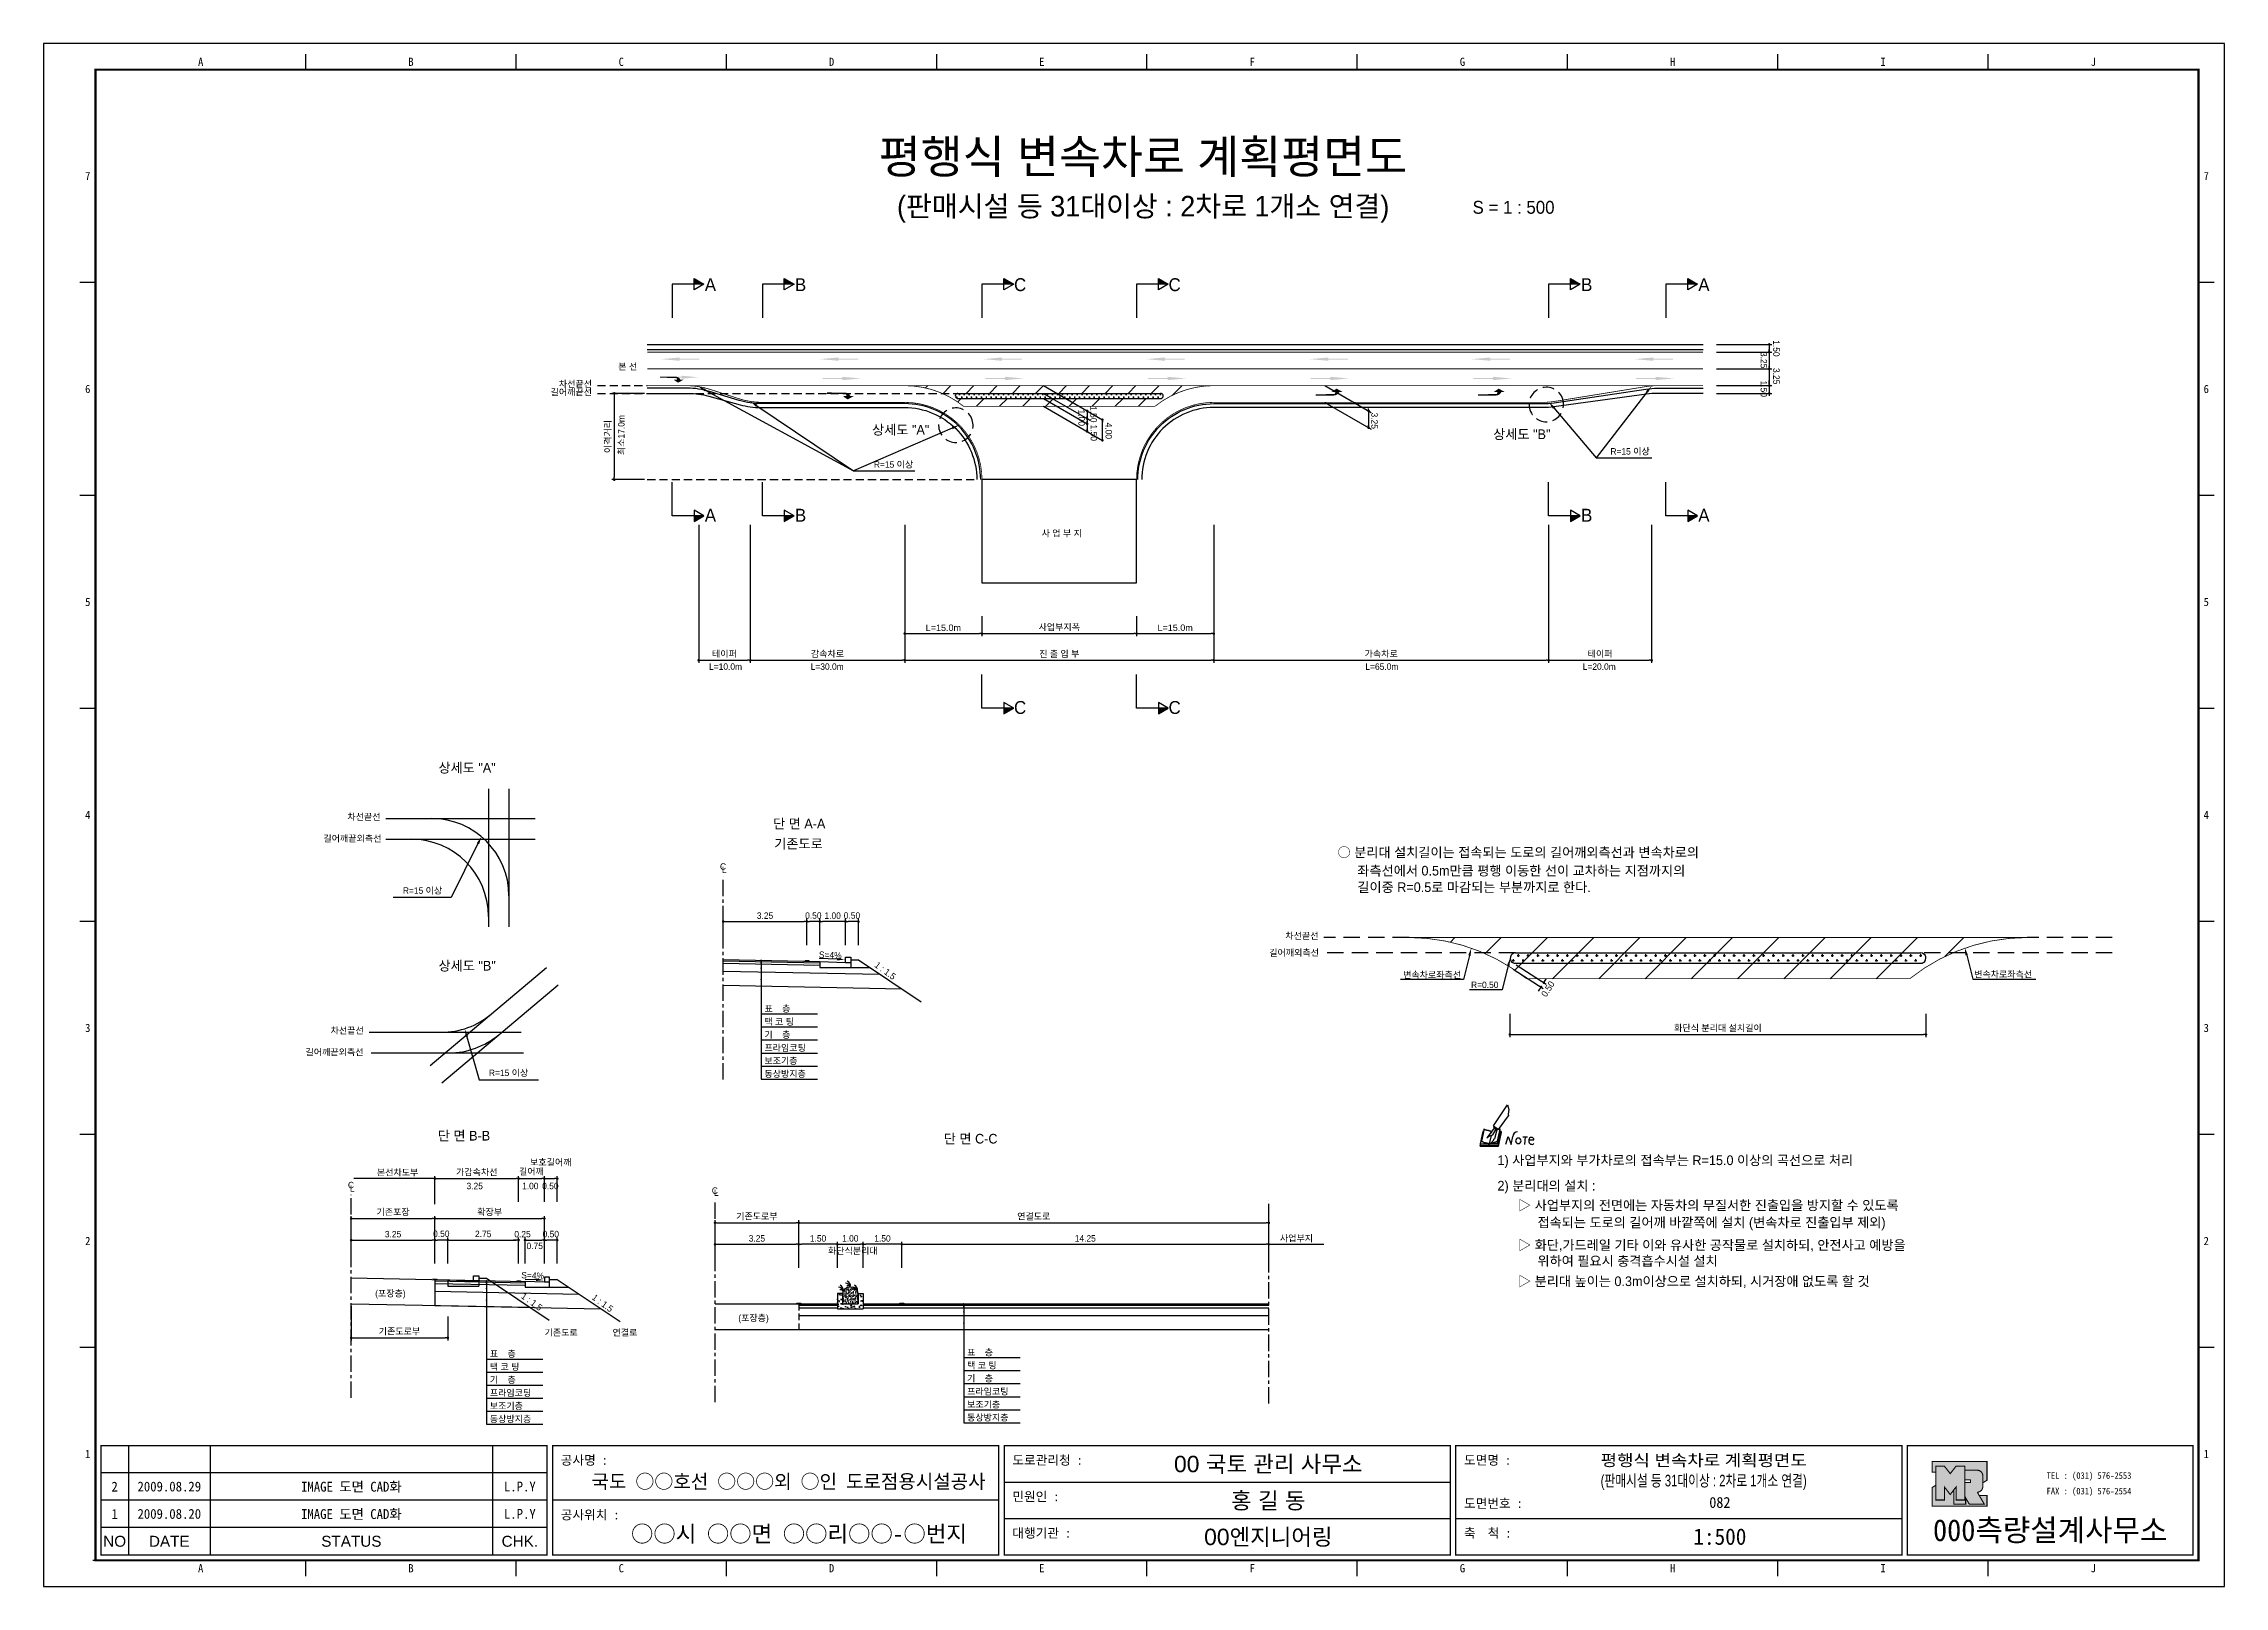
# Model space of a CAD drawing. Header units: millimetres. Extents: x 458 to 881, y 2 to 301.
import ezdxf
from ezdxf.enums import TextEntityAlignment as Align

# ---------------------------------------------------------------- set-up
doc = ezdxf.new("R2010")
doc.units = ezdxf.units.MM
doc.linetypes.add('CENTER', pattern=[50.8, 31.75, -6.35, 6.35, -6.35])
doc.linetypes.add('HIDDEN', pattern=[9.525, 6.35, -3.175])
for name, color, linetype in [('CC-GSTR-0004', 4, 'Continuous'), ('CM-LANE-0030', 30, 'Continuous'), ('CZ-DIMT-0002', 7, 'Continuous'), ('CZ-EXST-0002', 1, 'Continuous'), ('CZ-LIN1-0007', 7, 'Continuous'), ('CZ-LIN2-0003', 3, 'Continuous'), ('CZ-LINE-0001', 7, 'Continuous'), ('CZ-TEXT-BOX0', 7, 'Continuous'), ('TITLE', 7, 'Continuous')]:
    doc.layers.add(name, color=color, linetype=linetype)
doc.styles.add('견고딕', font='arial.ttf')
doc.styles.add('돋움', font='')
doc.styles.add('돋음체', font='')
doc.styles.get('돋움').set_extended_font_data('Dotum')
doc.styles.get('돋음체').set_extended_font_data('DotumChe')

msp = doc.modelspace()

# ---------------------------------------------------------------- texts
at = {"layer": 'CZ-DIMT-0002', "style": '돋움'}
for s, height, p in [('A', 2.5, (587.02, 254.72)), ('B', 2.5, (604.52, 254.72)), ('C', 2.5, (647.14, 254.72)), ('C', 2.5, (677.14, 254.72)), ('B', 2.5, (757.14, 254.72)), ('A', 2.5, (779.89, 254.72)), ('본 선', 1.25, (570.97, 238.82)), ('길어깨끝선', 1.25, (560.01, 233.87)), ('차선끝선', 1.25, (560.81, 235.46)), ('상세도 "A"', 1.875, (623.96, 226.56)), ('상세도 "B"', 1.875, (744.54, 225.7)), ('R=15 이상', 1.25, (622.57, 219.83)), ('R=15 이상', 1.25, (765.56, 222.37)), ('A', 2.5, (587.02, 209.98)), ('B', 2.5, (604.52, 209.98)), ('B', 2.5, (757.14, 209.98)), ('A', 2.5, (779.89, 209.98)), ('사 업 부 지', 1.25, (655.23, 206.47)), ('L=10.0m', 1.25, (589.96, 180.6)), ('L=30.0m', 1.25, (609.69, 180.6)), ('L=65.0m', 1.25, (717.37, 180.6)), ('L=20.0m', 1.25, (759.57, 180.6)), ('C', 2.5, (647.14, 172.67)), ('C', 2.5, (677.14, 172.67)), ('차선끝선', 1.25, (519.76, 151.46)), ('길어깨끝외측선', 1.25, (517.52, 147.26)), ('C', 1.25, (589.46, 141.81)), ('L', 1.25, (589.72, 141.15)), ('R=15 이상', 1.25, (531.13, 137.14)), ('차선끝선', 1.25, (701.85, 128.37)), ('차선끝선', 1.25, (516.5, 109.98)), ('길어깨끝외측선', 1.25, (514.04, 105.79)), ('R=15 이상', 1.25, (547.84, 101.77)), ('C', 1.25, (517.24, 80)), ('L', 1.25, (517.5, 79.34)), ('C', 1.25, (587.88, 78.92)), ('L', 1.25, (588.14, 78.52))]:
    msp.add_text(s, height=height, dxfattribs=at).set_placement(p, align=Align.MIDDLE_CENTER)
for s, rotation, p in [('3.25', 270, (790.89, 241.66)), ('1.50', 270, (793.33, 243.94)), ('3.25', 270, (793.33, 238.55)), ('1.50', 270, (790.89, 236.11)), ('최소17.0m', 90, (570.34, 221.65))]:
    msp.add_text(s, height=1.25, rotation=rotation, dxfattribs=at).set_placement(p)
for s, p in [('○ 분리대 설치길이는 접속되는 도로의 길어깨외측선과 변속차로의', (708.76, 144.56)), ('좌측선에서 0.5m만큼 평행 이동한 선이 교차하는 지점까지의', (712.61, 141)), ('길이중 R=0.5로 마감되는 부분까지로 한다.', (712.61, 137.8)), ('1) 사업부지와 부가차로의 접속부는 R=15.0 이상의 곡선으로 처리', (739.81, 84.81)), ('2) 분리대의 설치 :', (739.81, 79.87)), ('▷ 사업부지의 전면에는 자동차의 무질서한 진출입을 방지할 수 있도록', (743.8, 76.07)), ('접속되는 도로의 길어깨 바깥쪽에 설치 (변속차로 진출입부 제외)', (747.58, 72.74)), ('▷ 화단,가드레일 기타 이와 유사한 공작물로 설치하되, 안전사고 예방을', (743.8, 68.34)), ('위하여 필요시 충격흡수시설 설치', (747.58, 65.27)), ('▷ 분리대 높이는 0.3m이상으로 설치하되, 시거장애 없도록 할 것', (743.8, 61.33))]:
    msp.add_text(s, height=1.875, dxfattribs=at).set_placement(p, align=Align.MIDDLE_LEFT)
for s, rotation, p in [('S=4%', 357.7094, (610.29, 124.63)), ('1 : 1.5', 323.8881, (620.96, 121.59)), ('S=4%', 357.7094, (552.51, 62.44)), ('1 : 1.5', 323.8881, (552.34, 57.35)), ('1 : 1.5', 323.8881, (566.09, 57.1))]:
    msp.add_text(s, height=1.25, rotation=rotation, dxfattribs=at).set_placement(p, align=Align.MIDDLE_CENTER)
for s, p in [('길어깨외측선', (695.5, 124.46)), ('변속차로좌측선', (721.49, 120.17)), ('R=0.50', (734.68, 118.23)), ('변속차로좌측선', (832.35, 120.27)), ('표    층', (597.5, 113.6)), ('택 코 팅', (597.5, 111.07)), ('프라임코팅', (597.5, 106.01)), ('기    층', (597.5, 108.54)), ('보조기층', (597.5, 103.48)), ('동상방지층', (597.5, 100.95)), ('3.25', (539.67, 79.19)), ('1.00', (550.45, 79.19)), ('0.50', (554.36, 79.19)), ('화단식분리대', (609.82, 66.62)), ('사업부지', (697.57, 69.03)), ('(포장층)', (521.94, 58.35)), ('기존도로', (554.82, 50.75)), ('연결로', (568.01, 50.75)), ('(포장층)', (592.43, 53.57)), ('표    층', (544.19, 46.63)), ('표    층', (636.84, 46.91)), ('기    층', (544.19, 41.57)), ('택 코 팅', (544.19, 44.1)), ('기    층', (636.84, 41.85)), ('택 코 팅', (636.84, 44.38)), ('프라임코팅', (544.19, 39.04)), ('프라임코팅', (636.84, 39.32)), ('보조기층', (636.84, 36.79)), ('보조기층', (544.19, 36.51)), ('동상방지층', (544.19, 33.98)), ('동상방지층', (636.84, 34.26))]:
    msp.add_text(s, height=1.25, dxfattribs=at).set_placement(p)
at = {"layer": 'CZ-DIMT-0002', "char_height": 1.25, "attachment_point": 5, "style": '돋움'}
for s, insert, rotation in [('1.00', (659.08, 228.89), 270), ('1.50', (661.4, 229.56), 270), ('3.25', (715.95, 228.32), 270), ('1.50', (661.44, 225.98), 270), ('4.00', (664.33, 226.36), 270), ('\\A1;0.50', (749.61, 118.05), 57.1401)]:
    msp.add_mtext(s, dxfattribs=dict(at, insert=insert, rotation=rotation))
at = {"layer": 'CZ-DIMT-0002', "insert": (526.29, 82.38), "char_height": 1.25, "attachment_point": 5, "style": '돋움'}
msp.add_mtext('본선차도부', dxfattribs=at)
at = {"layer": 'CZ-LINE-0001', "insert": (567.17, 225.25), "char_height": 1.25, "attachment_point": 5, "rotation": 90, "style": '돋움'}
msp.add_mtext('\\A1;이격거리', dxfattribs=at)
at = {"layer": 'CZ-LINE-0001', "char_height": 1.25, "attachment_point": 5, "style": '돋움'}
for s, insert in [('\\A1;{\\fArial|b0|i0|c0|p32;L=15.0m}', (632.24, 188.14)), ('\\A1;사업부지폭', (654.74, 188.2)), ('\\A1;{\\fArial|b0|i0|c0|p32;L=15.0m}', (677.24, 188.14)), ('\\A1;테이퍼', (589.74, 183.02)), ('\\A1;감속차로', (609.74, 183.03)), ('\\A1;진 출 입 부', (654.74, 183.02)), ('\\A1;가속차로', (717.24, 183.03)), ('\\A1;테이퍼', (759.74, 183.02)), ('\\A1;3.25', (597.62, 132.27)), ('\\A1;0.50', (607, 132.29)), ('\\A1;1.00', (610.75, 132.27)), ('\\A1;0.50', (614.5, 132.29)), ('\\A1;화단식 분리대 설치길이', (782.61, 110.4)), ('\\A1;보호길어깨', (556.03, 84.35)), ('\\A1;가감속차선', (541.66, 82.44)), ('\\A1;길어깨', (552.28, 82.56)), ('\\A1;기존포장', (525.41, 74.69)), ('\\A1;확장부', (544.16, 74.69)), ('\\A1;기존도로부', (596.04, 73.87)), ('\\A1;연결도로', (649.79, 73.86)), ('\\A1;3.25', (525.41, 70.46)), ('\\A1;0.50', (534.78, 70.53)), ('\\A1;2.75', (542.91, 70.5)), ('\\A1;0.25', (550.54, 70.46)), ('\\A1;0.75', (552.91, 68.18)), ('\\A1;0.50', (556.03, 70.48)), ('\\A1;3.25', (596.04, 69.64)), ('\\A1;1.50', (607.92, 69.64)), ('\\A1;1.00', (614.17, 69.64)), ('\\A1;1.50', (620.42, 69.64)), ('\\A1;14.25', (659.79, 69.64)), ('\\A1;기존도로부', (526.66, 51.55))]:
    msp.add_mtext(s, dxfattribs=dict(at, insert=insert))
at = {"layer": 'CZ-TEXT-BOX0', "style": '돋움'}
for s, p in [('상세도 "A"', (539.78, 160.97)), ('단 면 A-A', (604.26, 150.13)), ('기존도로', (604.11, 146.23)), ('상세도 "B"', (539.79, 122.55)), ('단 면 B-B', (539.18, 89.57)), ('단 면 C-C', (637.54, 88.99))]:
    msp.add_text(s, height=1.875, dxfattribs=at).set_placement(p, align=Align.MIDDLE_CENTER)
at = {"layer": 'TITLE', "color": 3, "linetype": 'Continuous', "style": '돋음체'}
for s, p in [('A', (488.06, 297.97)), ('B', (528.89, 297.97)), ('C', (569.71, 297.97)), ('D', (610.54, 297.97)), ('E', (651.36, 297.97)), ('F', (692.19, 297.97)), ('G', (733.01, 297.97)), ('H', (773.83, 297.97)), ('I', (814.66, 297.97)), ('J', (855.48, 297.97)), ('7', (466.14, 275.8)), ('7', (877.41, 275.8)), ('6', (466.14, 234.47)), ('6', (877.41, 234.47)), ('5', (466.14, 193.14)), ('5', (877.41, 193.14)), ('4', (466.14, 151.81)), ('4', (877.41, 151.81)), ('3', (466.14, 110.48)), ('3', (877.41, 110.48)), ('2', (466.14, 69.15)), ('2', (877.41, 69.15)), ('1', (466.14, 27.82)), ('1', (877.41, 27.82)), ('A', (488.06, 5.64)), ('B', (528.89, 5.64)), ('C', (569.71, 5.64)), ('D', (610.54, 5.64)), ('E', (651.36, 5.64)), ('F', (692.19, 5.64)), ('G', (733.01, 5.64)), ('H', (773.83, 5.64)), ('I', (814.66, 5.64)), ('J', (855.48, 5.64))]:
    msp.add_text(s, height=1.59, dxfattribs=at).set_placement(p, align=Align.MIDDLE)
at = {"layer": 'TITLE', "style": '돋움'}
for s, height, p in [('평행식 변속차로 계획평면도', 6.5, (670.99, 279.58)), ('(판매시설 등 31대이상 : 2차로 1개소 연결)', 4, (671.03, 269.95))]:
    msp.add_text(s, height=height, dxfattribs=at).set_placement(p, align=Align.MIDDLE_CENTER)
msp.add_text('S = 1 : 500', height=2.5, dxfattribs=at).set_placement((734.98, 269.73), align=Align.MIDDLE_LEFT)
at = {"layer": 'TITLE', "style": '돋음체'}
for s, p in [('공사명 : ', (557.97, 25.72)), ('도로관리청 :', (645.64, 25.72)), ('도면명 :', (733.32, 25.72)), ('공사위치 :', (557.97, 15.11)), ('민원인 :', (645.64, 18.65)), ('도면번호 :', (733.32, 17.33)), ('대행기관 :', (645.64, 11.57)), ('축  척 :', (733.32, 11.57))]:
    msp.add_text(s, height=1.804, dxfattribs=at).set_placement(p)
at = {"layer": 'TITLE', "color": 7, "linetype": 'Continuous'}
for s, height, style, p in [('00 국토 관리 사무소', 3.1832, '견고딕', (695.32, 25.9)), ('국도 ○○호선 ○○○외 ○인 도로점용시설공사', 2.7, '돋음체', (602.19, 22.51)), ('홍 길 동', 3.183, '견고딕', (695.32, 18.82)), ('○○시 ○○면 ○○리○○-○번지', 3.1832, '돋음체', (604.21, 12.35)), ('00엔지니어링', 3.183, '견고딕', (695.32, 11.75))]:
    msp.add_text(s, height=height, dxfattribs=dict(at, style=style)).set_placement(p, align=Align.MIDDLE)
at = {"layer": 'TITLE', "style": '돋움'}
for s, width, p, p2 in [('평행식 변속차로 계획평면도', 1.010039, (759.85, 25.47), (799.85, 25.47)), ('(판매시설 등 31대이상 : 2차로 1개소 연결)', 0.658668, (759.85, 21.52), (799.85, 21.52))]:
    msp.add_text(s, height=2.25, dxfattribs=dict(at, width=width)).set_placement(p, p2, align=Align.FIT)
at = {"layer": 'TITLE', "color": 1, "linetype": 'Continuous', "style": '돋음체'}
msp.add_text('2', height=1.91, dxfattribs=at).set_placement((471.36, 21.48), align=Align.MIDDLE)
at = {"layer": 'TITLE', "linetype": 'Continuous'}
for s, height, style, p in [('2009.08.29', 1.91, '돋음체', (481.97, 21.48)), ('L.P.Y', 1.91, '돋음체', (550.02, 21.48)), ('1', 1.91, '돋음체', (471.36, 16.17)), ('2009.08.20', 1.91, '돋음체', (481.97, 16.17)), ('L.P.Y', 1.91, '돋음체', (550.02, 16.17)), ('082', 2.122, '돋음체', (782.99, 18.39)), ('1:500', 3.183, '돋음체', (782.99, 11.75)), ('NO', 2.122, '견고딕', (471.36, 10.87)), ('DATE', 2.122, '견고딕', (481.97, 10.87)), ('STATUS', 2.122, '견고딕', (517.32, 10.87)), ('CHK.', 2.122, '견고딕', (550.02, 10.87))]:
    msp.add_text(s, height=height, dxfattribs=dict(at, style=style)).set_placement(p, align=Align.MIDDLE)
at = {"layer": 'TITLE', "style": '돋음체'}
for p in [(517.32, 21.48), (517.32, 16.17)]:
    msp.add_text('IMAGE 도면 CAD화', height=1.9099, dxfattribs=at).set_placement(p, align=Align.MIDDLE)
at = {"layer": 'TITLE', "color": 180, "style": '돋음체'}
for s, p in [('TEL : (031) 576-2553', (846.42, 22.99)), ('FAX : (031) 576-2554', (846.42, 19.97))]:
    msp.add_text(s, height=1.2733, dxfattribs=at).set_placement(p)
msp.add_text('000측량설계사무소', height=4.244, dxfattribs=at).set_placement((847.12, 10.9), align=Align.CENTER)

# ---------------------------------------------------------------- blocks, each defined once
blk = doc.blocks.new('note')
for p, q in [((0.85, 3.5), (3.53, 7.57)), ((1.8, 2.79), (3.74, 5.46)), ((3.53, 7.57), (3.8, 6.64)), ((3.8, 6.64), (3.69, 5.72)), ((3.69, 5.72), (3.74, 5.46)), ((-1.24, 2.36), (-1.77, 0)), ((-1.77, 0), (1.77, 0)), ((-1.77, 0), (-1.77, -0.3)), ((-1.53, 0.52), (-1.55, 0.54)), ((-1.01, 2.9), (-1.53, 0.52)), ((-1.48, 0.48), (-1.53, 0.52)), ((-1.43, 0.44), (-1.48, 0.48)), ((-1.38, 0.41), (-1.43, 0.44)), ((-1.33, 0.4), (-1.38, 0.41)), ((-1.27, 0.37), (-1.33, 0.4)), ((-1.22, 0.35), (-1.27, 0.37)), ((-1.13, 2.36), (-1.24, 2.36)), ((-1.17, 0.33), (-1.22, 0.35)), ((-1.12, 0.32), (-1.17, 0.33)), ((-1.02, 0.25), (-1.12, 0.32)), ((-0.97, 0.22), (-1.02, 0.25)), ((-1, 2.9), (-1.01, 2.9)), ((-0.98, 2.85), (-1, 2.9)), ((-0.95, 2.8), (-0.98, 2.85)), ((-0.93, 0.21), (-0.97, 0.22)), ((-0.9, 2.75), (-0.95, 2.8)), ((-0.88, 0.19), (-0.93, 0.21)), ((-0.85, 2.72), (-0.9, 2.75)), ((-0.8, 0.18), (-0.88, 0.19)), ((-0.79, 2.69), (-0.85, 2.72)), ((-0.75, 0.17), (-0.8, 0.18)), ((-0.74, 2.68), (-0.79, 2.69)), ((-0.7, 0.16), (-0.75, 0.17)), ((-0.69, 2.65), (-0.74, 2.68)), ((-0.64, 0.15), (-0.7, 0.16)), ((-0.64, 2.65), (-0.69, 2.65)), ((-0.59, 2.63), (-0.64, 2.65)), ((-0.58, 0.14), (-0.64, 0.15)), ((-0.54, 2.62), (-0.59, 2.63)), ((-0.53, 0.13), (-0.58, 0.14)), ((-0.48, 2.61), (-0.54, 2.62)), ((-0.48, 0.12), (-0.53, 0.13)), ((-0.43, 2.61), (-0.48, 2.61)), ((-0.43, 0.11), (-0.48, 0.12)), ((0.75, 2.77), (-0.46, 1.16)), ((0.37, 2.24), (-0.46, 1.16)), ((-0.46, 1.16), (-0.08, 1.47)), ((-0.38, 2.59), (-0.43, 2.61)), ((-0.38, 0.08), (-0.43, 0.11)), ((-0.33, 2.59), (-0.38, 2.59)), ((-0.29, 0.06), (-0.38, 0.08)), ((-0.27, 2.58), (-0.33, 2.59)), ((-0.23, 0.05), (-0.29, 0.06)), ((-0.22, 2.57), (-0.27, 2.58)), ((-0.16, 0.04), (-0.23, 0.05)), ((-0.17, 2.56), (-0.22, 2.57)), ((-0.12, 2.55), (-0.17, 2.56)), ((-0.11, 0.03), (-0.16, 0.04)), ((-0.07, 2.53), (-0.12, 2.55)), ((-0.04, 0.02), (-0.11, 0.03)), ((-0.08, 1.47), (0.72, 1.75)), ((-0.01, 2.51), (-0.07, 2.53)), ((-0.05, -0.3), (-0.05, 0)), ((0, 0), (-0.04, 0.02)), ((0.04, 2.5), (-0.01, 2.51)), ((0.37, 1.63), (0, 0)), ((0, 0), (1.6, 0.53)), ((0, 0), (1.65, 0.18)), ((0, 0.01), (0.06, 0.04)), ((0, -0.3), (0, 0)), ((0.09, 2.48), (0.04, 2.5)), ((0.05, -0.3), (0.05, 0)), ((0.06, 0.04), (0.11, 0.07)), ((0.14, 2.48), (0.09, 2.48)), ((0.11, 0.07), (0.16, 0.09)), ((0.2, 2.47), (0.14, 2.48)), ((0.16, 0.09), (0.21, 0.12)), ((0.26, 2.43), (0.18, 2.46)), ((0.21, 0.12), (0.27, 0.14)), ((0.34, 2.4), (0.26, 2.43)), ((0.27, 0.14), (0.36, 0.19)), ((0.45, 2.37), (0.34, 2.4)), ((0.36, 0.19), (0.41, 0.22)), ((0.41, 0.22), (0.46, 0.27)), ((0.46, 0.27), (0.51, 0.3)), ((0.51, 0.3), (0.56, 0.34)), ((0.56, 0.34), (0.6, 0.4)), ((0.6, 0.4), (0.64, 0.45)), ((0.64, 0.45), (0.67, 0.51)), ((0.67, 0.51), (0.74, 0.58)), ((0.72, 1.75), (1.16, 2.53)), ((0.74, 0.58), (0.79, 0.63)), ((1, 3.1), (0.75, 2.77)), ((0.79, 0.63), (0.83, 0.68)), ((0.83, 0.68), (0.86, 0.73)), ((0.85, 3.5), (1.8, 2.79)), ((1, 3.4), (0.85, 3.21)), ((0.85, 3.21), (1.52, 2.71)), ((0.86, 0.73), (0.89, 0.79)), ((0.89, 0.84), (0.92, 0.89)), ((0.89, 0.79), (0.89, 0.84)), ((0.92, 0.89), (0.96, 0.95)), ((0.96, 0.95), (1.01, 0.97)), ((1.47, 2.74), (1.01, 0.97)), ((1.16, 2.53), (1.37, 2.82)), ((2.13, 2.84), (1.44, 2.63)), ((1.52, 2.71), (1.66, 2.9)), ((1.6, 0.53), (2.13, 2.84)), ((1.65, 0.18), (2.19, 2.48)), ((1.77, 0), (2.3, 2.36)), ((1.77, -0.3), (2.3, 2.07)), ((1.77, -0.38), (2.3, 1.99)), ((1.77, -0.44), (2.3, 1.93)), ((1.77, 0), (1.77, -0.3)), ((2.19, 2.48), (2.04, 2.47)), ((2.3, 2.36), (2.16, 2.36)), ((2.3, 2.36), (2.3, 2.07)), ((3.21, -0.08), (3.68, 1.4)), ((3.68, 1.4), (4.26, -0.14)), ((4.26, -0.14), (4.56, 1.44)), ((6.55, 1.34), (7.46, 1.34)), ((7.01, 1.34), (6.87, -0.11)), ((7.71, 0.77), (7.71, 0.55)), ((7.71, 0.77), (8.67, 0.77)), ((-1.77, -0.3), (1.77, -0.3)), ((-1.77, -0.43), (-1.77, -0.3)), ((-1.77, -0.37), (1.77, -0.37)), ((-1.77, -0.43), (1.77, -0.43))]:
    blk.add_line(p, q)
for centre, major_axis, start_param, end_param in [((0.4, 2.31), (0.0702, 0.0702), 3.283946, 6.425539), ((5.68, 1.23), (-0.806, 0.806), -0.591174, 0.597824), ((5.66, 0.58), (-0.378, 0.378), 3.926991, 10.210176), ((8.3, 0.49), (0.422, 0.422), 2.265602, 4.634911), ((8.19, 0.77), (-0.342, 0.342), 3.926991, 7.068583)]:
    blk.add_ellipse(centre, major_axis=major_axis, ratio=1, start_param=start_param, end_param=end_param)
blk = doc.blocks.new('_Dot')
at = {"color": 0, "linetype": 'ByBlock', "lineweight": -2}
blk.add_line((-0.5, 0), (-1, 0), dxfattribs=at)
at = {"color": 0, "linetype": 'ByBlock', "const_width": 0.5}
blk.add_lwpolyline([(-0.25, 0, 1), (0.25, 0, 1)], format="xyb", close=True, dxfattribs=at)

# ---------------------------------------------------------------- hatches: boundary and pattern name
at = {"layer": 'CM-LANE-0030'}
h = msp.add_hatch(dxfattribs=at)
h.set_pattern_fill('ANSI31', color=256, style=0)
h.set_pattern_definition([(45, (-28.182, 4.3057), (-2.245064, 2.245064), [])])
h.paths.add_polyline_path([(624.74, 235.13, -0.170323), (636.15, 231.13), (673.34, 231.13, -0.170323), (684.74, 235.13)])
h.paths.add_polyline_path([(674.42, 233.63, -0.750696), (674.69, 232.71, 0.001926), (674.57, 232.63), (634.92, 232.63, 0.001926), (634.8, 232.71, -0.750696), (635.06, 233.63)], flags=16)
h = msp.add_hatch(dxfattribs=at)
h.set_pattern_fill('ANSI31', color=256, scale=2, style=0)
h.set_pattern_definition([(45, (-583.208, -333.612), (-4.490128, 4.490128), [])])
h.paths.add_polyline_path([(722.64, 128.03, -0.170323), (745.45, 120.03), (819.84, 120.03, -0.170323), (842.64, 128.03)])
at = {"layer": 'CZ-EXST-0002'}
h = msp.add_hatch(dxfattribs=at)
h.set_pattern_fill('AR-SAND', color=256, scale=0.01, style=0)
h.set_pattern_definition([(37.5, (-496.452, 3539.7956), (-0.016000313, 0.489413237), [0, -0.38608, 0, -0.4318, 0, -0.41275]), (7.5, (-496.452, 3539.7956), (0.44952328, 0.7168251), [0, -0.20828, 0, -0.34798, 0, -0.13335]), (327.5, (-496.76443, 3539.7956), (0.79099237, 0.001437185), [0, -0.127, 0, -0.4572, 0, -0.5969]), (317.5, (-496.7644, 3539.7956), (0.76355645, 0.22292932), [0, -0.0635, 0, -0.29972, 0, -0.3429])])
edge = h.paths.add_edge_path()
edge.add_ellipse((614.17, 58.95), major_axis=(-1.5, 0), ratio=0.829212, start_angle=180, end_angle=360)
edge.add_line((612.67, 58.95), (612.67, 56.95))
edge.add_line((612.67, 56.95), (615.67, 56.95))
edge.add_line((615.67, 56.95), (615.67, 58.95))
h = msp.add_hatch(dxfattribs=at)
h.set_pattern_fill('AR-CONC', color=256, scale=0.01, style=0)
h.set_pattern_definition([(50, (-496.452, 3539.7956), (1.8218467, -0.15939086), [0.1905, -2.0955]), (355, (-496.452, 3539.7956), (-0.3524283, 1.9105664), [0.1524, -1.6764]), (100.451, (-496.3002, 3539.7823), (1.469425, 1.7511669), [0.1619, -1.7809]), (46.1842, (-496.452, 3540.3036), (2.7107904, -0.4204233), [0.28575, -3.14325]), (96.6356, (-496.226, 3540.2686), (2.3740423, 2.4742556), [0.24285, -2.67135]), (351.184, (-496.452, 3540.3036), (2.374046, 2.4742512), [0.2286, -2.5146]), (21, (-496.198, 3540.1766), (1.5161488, -1.0226552), [0.1905, -2.0955]), (326, (-496.198, 3540.1766), (0.6180203, 1.8418797), [0.1524, -1.6764]), (71.4514, (-496.0717, 3540.0914), (2.1341649, 0.8192286), [0.1619, -1.7809]), (37.5, (-496.452, 3539.7956), (0.03088603, 0.84555039), [0, -1.65608, 0, -1.7018, 0, -1.68275]), (7.5, (-496.452, 3539.7956), (0.66819663, 1.00180575), [0, -0.97028, 0, -1.61798, 0, -0.64135]), (327.5, (-497.0184, 3539.7956), (1.35590595, -0.05728744), [0, -0.635, 0, -1.9812, 0, -2.6289]), (317.5, (-497.2724, 3539.7956), (1.4812918, 0.2542649), [0, -0.8255, 0, -1.31572, 0, -1.8669])])
h.paths.add_polyline_path([(616.67, 55.95), (616.67, 58.95), (615.67, 58.95), (615.67, 56.95), (612.67, 56.95), (612.67, 58.95), (611.67, 58.95), (611.67, 55.95)])
at = {"layer": 'CZ-LIN1-0007'}
for points in [[(581.05, 240.59), (581.05, 240.38), (584.87, 240.38), (584.87, 240.16), (581.05, 240.16), (581.05, 239.95), (577.4, 240.27)], [(611.91, 240.59), (611.91, 240.38), (615.74, 240.38), (615.74, 240.16), (611.91, 240.16), (611.91, 239.95), (608.26, 240.27)], [(643.63, 240.59), (643.63, 240.38), (647.45, 240.38), (647.45, 240.16), (643.63, 240.16), (643.63, 239.95), (639.98, 240.27)], [(675.26, 240.59), (675.26, 240.38), (679.08, 240.38), (679.08, 240.16), (675.26, 240.16), (675.26, 239.95), (671.61, 240.27)], [(707, 240.59), (707, 240.38), (710.82, 240.38), (710.82, 240.16), (707, 240.16), (707, 239.95), (703.35, 240.27)], [(738.44, 240.59), (738.44, 240.38), (742.27, 240.38), (742.27, 240.16), (738.44, 240.16), (738.44, 239.95), (734.79, 240.27)], [(770.06, 240.59), (770.06, 240.38), (773.88, 240.38), (773.88, 240.16), (770.06, 240.16), (770.06, 239.95), (766.41, 240.27)], [(580.31, 236.87, -0.267976), (581.22, 236.27), (581.77, 236.27), (580.74, 235.69), (579.91, 236.26), (580.52, 236.27, 0.504994), (580.25, 236.63), (577.2, 236.65), (577.2, 236.89)], [(581.44, 237.05), (581.44, 236.85), (578.02, 236.85), (578.02, 236.66), (581.44, 236.66), (581.44, 236.47), (584.71, 236.76)], [(612.64, 236.84), (612.64, 236.62), (608.81, 236.63), (608.81, 236.41), (612.64, 236.41), (612.64, 236.2), (616.29, 236.52)], [(613.17, 233.78, -0.267976), (614.2, 233.09), (614.83, 233.09), (613.66, 232.44), (612.71, 233.08), (613.41, 233.09, 0.504994), (613.1, 233.51), (609.64, 233.53), (609.64, 233.8)], [(644.21, 236.84), (644.21, 236.62), (640.39, 236.63), (640.39, 236.41), (644.21, 236.41), (644.21, 236.2), (647.86, 236.52)], [(675.78, 236.84), (675.78, 236.62), (671.96, 236.63), (671.96, 236.41), (675.78, 236.41), (675.78, 236.2), (679.43, 236.52)], [(707.36, 236.84), (707.36, 236.62), (703.53, 236.63), (703.53, 236.41), (707.36, 236.41), (707.36, 236.2), (711.01, 236.52)], [(708.09, 233.21, 0.267976), (709.12, 233.9), (709.75, 233.9), (708.57, 234.55), (707.63, 233.91), (708.32, 233.9, -0.504994), (708.01, 233.48), (704.55, 233.46), (704.55, 233.19)], [(738.93, 236.84), (738.93, 236.62), (735.1, 236.63), (735.1, 236.41), (738.93, 236.41), (738.93, 236.2), (742.58, 236.52)], [(739.56, 233.21, 0.267976), (740.59, 233.9), (741.22, 233.9), (740.05, 234.55), (739.1, 233.91), (739.79, 233.9, -0.504994), (739.49, 233.48), (736.02, 233.46), (736.02, 233.19)], [(770.5, 236.84), (770.5, 236.62), (766.68, 236.63), (766.68, 236.41), (770.5, 236.41), (770.5, 236.2), (774.15, 236.52)], [(606.12, 123.45), (606.12, 123.57), (605.37, 123.59), (605.37, 123.46)], [(533.91, 61.64), (533.91, 61.76), (533.16, 61.78), (533.16, 61.65)], [(550.16, 61.31), (550.16, 61.44), (549.41, 61.45), (549.41, 61.33)], [(604.54, 56.95), (604.54, 57.07), (603.79, 57.07), (603.79, 56.95)], [(624.54, 56.95), (624.54, 57.07), (623.79, 57.07), (623.79, 56.95)]]:
    msp.add_hatch(color=256, dxfattribs=at).paths.add_polyline_path(points)
at = {"layer": 'CZ-LIN2-0003'}
h = msp.add_hatch(dxfattribs=at)
h.set_pattern_fill('CROSS', color=256, scale=0.075, style=0)
h.set_pattern_definition([(0, (-28.18186, 4.3057), (0.47625, 0.47625), [0.238125, -0.714375]), (90, (-28.0628, 4.18665), (-0.47625, 0.47625), [0.238125, -0.714375])])
h.paths.add_polyline_path([(674.42, 233.63), (635.06, 233.63, 0.750696), (634.8, 232.71, -0.001926), (634.92, 232.63), (674.57, 232.63, -0.001926), (674.69, 232.71, 0.750696)])
h = msp.add_hatch(dxfattribs=at)
h.set_pattern_fill('CROSS', color=256, scale=0.15, style=0)
h.set_pattern_definition([(0, (-583.2079, -333.6122), (0.9525, 0.9525), [0.47625, -1.42875]), (90, (-582.9698, -333.8503), (-0.9525, 0.9525), [0.47625, -1.42875])])
h.paths.add_polyline_path([(743.28, 125.03, 0.750696), (742.75, 123.19, -0.001926), (742.99, 123.03), (822.3, 123.03, -0.001926), (822.54, 123.19, 0.750696), (822, 125.03)])
at = {"layer": 'CZ-LINE-0001'}
for points in [[(583.86, 255.9), (583.86, 254.8), (585.77, 254.8)], [(601.36, 255.9), (601.36, 254.8), (603.26, 254.8)], [(643.98, 255.9), (643.98, 254.8), (645.89, 254.8)], [(673.98, 255.9), (673.98, 254.8), (675.89, 254.8)], [(753.98, 255.9), (753.98, 254.8), (755.88, 254.8)], [(776.74, 255.9), (776.74, 254.8), (778.64, 254.8)], [(585.77, 209.85), (583.86, 209.85), (583.86, 208.75)], [(603.26, 209.85), (601.36, 209.85), (601.36, 208.75)], [(755.88, 209.85), (753.98, 209.85), (753.98, 208.75)], [(778.64, 209.85), (776.74, 209.85), (776.74, 208.75)], [(645.89, 172.54), (643.98, 172.54), (643.98, 171.44)], [(675.89, 172.54), (673.98, 172.54), (673.98, 171.44)]]:
    msp.add_hatch(color=256, dxfattribs=at).paths.add_polyline_path(points)
at = {"layer": 'TITLE', "ltscale": 150}
h = msp.add_hatch(color=8, dxfattribs=at)
edge = h.paths.add_edge_path()
edge.add_line((834.85, 26.35), (824.18, 26.35))
edge.add_line((824.18, 26.35), (824.18, 24.27))
edge.add_line((824.18, 24.27), (824.89, 24.27))
edge.add_line((824.89, 24.27), (824.89, 25.44))
edge.add_line((824.89, 25.44), (826.58, 25.44))
edge.add_line((826.58, 25.44), (827.71, 23.99))
edge.add_line((827.71, 23.99), (828.84, 25.44))
edge.add_line((828.84, 25.44), (830.53, 25.44))
edge.add_line((830.53, 25.44), (830.53, 24.65))
edge.add_line((830.53, 24.65), (832.97, 24.65))
edge.add_arc((832.97, 23.58), 1.07, 0, 90, ccw=False)
edge.add_line((834.03, 23.58), (834.03, 22.21))
edge.add_line((834.03, 22.21), (834.85, 22.72))
edge.add_line((834.85, 22.72), (834.85, 26.35))
h.paths.add_polyline_path([(828.39, 20.83), (827.71, 19.94), (826.58, 21.4), (826.58, 18.88), (824.89, 18.88), (824.89, 21.73), (824.18, 21.29), (824.18, 17.66), (834.85, 17.66), (834.85, 19.74), (833.35, 19.74), (834.31, 18.09), (831.4, 18.09), (830.7, 19.3), (830.7, 18.09), (828.39, 18.09)])
msp.add_hatch(color=5, dxfattribs=at).paths.add_polyline_path([(830.53, 25.44), (828.84, 25.44), (827.71, 23.99), (826.58, 25.44), (824.89, 25.44), (824.89, 18.88), (826.58, 18.88), (826.58, 21.4), (827.71, 19.94), (828.84, 21.4), (828.84, 18.88), (830.53, 18.88)])
h = msp.add_hatch(color=161, dxfattribs=at)
edge = h.paths.add_edge_path()
edge.add_arc((832.97, 23.58), 1.07, 360, 450)
edge.add_line((832.97, 24.65), (830.53, 24.65))
edge.add_line((830.53, 24.65), (830.53, 22.79))
edge.add_line((830.53, 22.79), (831.52, 22.79))
edge.add_arc((831.52, 22.68), 0.113, 0, 90, ccw=False)
edge.add_line((831.64, 22.68), (831.64, 22.37))
edge.add_arc((831.52, 22.37), 0.113, 270, 360, ccw=False)
edge.add_line((831.52, 22.26), (830.53, 22.26))
edge.add_line((830.53, 22.26), (830.53, 18.88))
edge.add_line((830.53, 18.88), (828.84, 18.88))
edge.add_line((828.84, 18.88), (828.84, 21.4))
edge.add_line((828.84, 21.4), (828.39, 20.83))
edge.add_line((828.39, 20.83), (828.39, 18.09))
edge.add_line((828.39, 18.09), (830.7, 18.09))
edge.add_line((830.7, 18.09), (830.7, 19.3))
edge.add_line((830.7, 19.3), (831.4, 18.09))
edge.add_line((831.4, 18.09), (834.31, 18.09))
edge.add_line((834.31, 18.09), (832.97, 20.4))
edge.add_arc((832.97, 21.47), 1.07, 270, 360)
edge.add_line((834.03, 21.47), (834.03, 23.58))

# ---------------------------------------------------------------- linework, layer by layer
at = {"color": 0, "linetype": 'ByBlock', "lineweight": -2}
for p, q in [((792.57, 242.88), (792.57, 242.63)), ((792.57, 241.88), (792.57, 242.13)), ((792.57, 241.38), (792.57, 241.13)), ((792.57, 238.63), (792.57, 238.88)), ((792.57, 238.13), (792.57, 237.88)), ((792.57, 235.38), (792.57, 235.63)), ((792.57, 235.38), (792.57, 235.63)), ((792.57, 233.38), (792.57, 233.13)), ((792.57, 233.38), (792.57, 233.13)), ((660.15, 229.97), (660.15, 229.72)), ((660.15, 228.97), (660.15, 229.22)), ((714.79, 230.47), (714.79, 230.72)), ((714.79, 229.97), (714.79, 229.72)), ((660.15, 228.47), (660.15, 228.22)), ((660.15, 227.97), (660.15, 228.22)), ((660.15, 226.47), (660.15, 226.72)), ((663.11, 228.26), (663.11, 228.01)), ((663.11, 224.76), (663.11, 225.01)), ((714.78, 227.22), (714.78, 227.47)), ((748.95, 119.48), (749.09, 119.69)), ((748.14, 118.22), (748, 118.01)), ((533.28, 81.24), (533.03, 81.24)), ((695.67, 68.5), (695.92, 68.5))]:
    msp.add_line(p, q, dxfattribs=at)
at = {"color": 0, "linetype": 'ByBlock', "const_width": 0.25}
for points in [[(792.57, 243, 1), (792.57, 243.25, 1)], [(792.57, 241.75, 1), (792.57, 241.5, 1)], [(792.57, 241.5, 1), (792.57, 241.75, 1)], [(792.57, 238.5, 1), (792.57, 238.25, 1)], [(792.57, 238.25, 1), (792.57, 238.5, 1)], [(792.57, 235.25, 1), (792.57, 235, 1)], [(792.57, 235.25, 1), (792.57, 235, 1)], [(792.57, 233.5, 1), (792.57, 233.75, 1)], [(792.57, 233.5, 1), (792.57, 233.75, 1)], [(660.15, 230.1, 1), (660.15, 230.35, 1)], [(660.15, 228.85, 1), (660.15, 228.6, 1)], [(660.15, 228.6, 1), (660.15, 228.85, 1)], [(663.11, 228.39, 1), (663.11, 228.64, 1)], [(714.79, 230.35, 1), (714.79, 230.1, 1)], [(714.79, 230.1, 1), (714.79, 230.35, 1)], [(660.15, 227.85, 1), (660.15, 227.6, 1)], [(660.15, 226.35, 1), (660.15, 226.1, 1)], [(663.11, 224.64, 1), (663.11, 224.39, 1)], [(714.78, 227.1, 1), (714.78, 226.85, 1)], [(748.21, 118.32, 1), (748.34, 118.53, 1)], [(748.88, 119.37, 1), (748.75, 119.16, 1)], [(533.41, 81.24, 1), (533.66, 81.24, 1)], [(695.54, 68.5, 1), (695.29, 68.5, 1)]]:
    msp.add_lwpolyline(points, format="xyb", close=True, dxfattribs=at)
at = {"layer": 'CC-GSTR-0004'}
for p, q in [((608.25, 123.4), (608.25, 122.2)), ((608.25, 123.4), (613.25, 123.2)), ((613.25, 123.2), (613.25, 124.2)), ((613.25, 124.2), (614.25, 124.2)), ((613.25, 123.2), (614.25, 123.2)), ((614.25, 124.2), (614.25, 122.2)), ((608.25, 122.2), (614.25, 122.2))]:
    msp.add_line(p, q, dxfattribs=at)
for points in [[(574.74, 243.13), (779.74, 243.13)], [(574.74, 242.13), (779.74, 242.13)], [(555.78, 61.15), (554.78, 61.15), (551.03, 61.3), (551.03, 60.15), (555.78, 60.15), (555.78, 62.15), (554.78, 62.15), (554.78, 61.15)]]:
    msp.add_lwpolyline(points, dxfattribs=at)
for points in [[(639.49, 216.88, 0.414214), (624.74, 231.63), (596.95, 231.63), (596.95, 231.63, -0.072993), (592.63, 232.26), (592.63, 232.26), (586.85, 234), (586.85, 234, 0.072993), (582.54, 234.63), (582.54, 234.63), (574.74, 234.63)], [(574.74, 233.63), (582.72, 233.63, -0.067192), (586.7, 233.09), (592.79, 231.42, 0.067192), (596.77, 230.88), (624.74, 230.88, -0.414214), (638.74, 216.88)], [(669.99, 216.88, -0.414214), (684.74, 231.63), (748.62, 231.63), (748.62, 231.63, 0.03724), (750.85, 231.79), (768.64, 234.46), (768.64, 234.46, -0.03724), (770.86, 234.63), (770.86, 234.63), (779.74, 234.63)], [(779.74, 233.63), (770.77, 233.63, 0.034174), (768.73, 233.49), (750.76, 231.02, -0.034174), (748.72, 230.88), (748.72, 230.88), (684.74, 230.88, 0.414214), (670.74, 216.88)]]:
    msp.add_lwpolyline(points, format="xyb", dxfattribs=at)
at = {"layer": 'CM-LANE-0030', "const_width": 0.15}
msp.add_lwpolyline([(574.74, 238.38), (779.74, 238.38)], dxfattribs=at)
for points in [[(673.34, 231.13), (636.15, 231.13, 0.170323), (624.74, 235.13), (684.74, 235.13, 0.170323)], [(819.84, 120.03), (745.45, 120.03, 0.170323), (722.64, 128.03), (842.64, 128.03, 0.170323)]]:
    msp.add_lwpolyline(points, format="xyb", close=True, dxfattribs=at)
at = {"layer": 'CZ-EXST-0002'}
for p, q in [((543.93, 156.86), (543.93, 130.08)), ((547.91, 156.86), (547.91, 130.08)), ((524.03, 151.12), (552.98, 151.12)), ((524.03, 147.11), (552.98, 147.11)), ((532.64, 103.22), (555.19, 122.2)), ((534.85, 99.85), (557.45, 118.88)), ((520.77, 109.64), (550.25, 109.64)), ((521.18, 105.64), (550.73, 105.64)), ((517.28, 61.97), (536.03, 61.6)), ((536.03, 61.6), (541.03, 61.4)), ((536.03, 61.6), (536.03, 60.4)), ((536.03, 60.4), (542.03, 60.4)), ((541.03, 62.4), (542.03, 62.4)), ((541.03, 61.4), (541.03, 62.4)), ((541.03, 61.4), (542.03, 61.4)), ((542.03, 62.4), (542.03, 60.4)), ((542.03, 61.9), (543.53, 61.9)), ((543.53, 61.9), (555.74, 53.76)), ((517.28, 56.97), (551.96, 56.28)), ((587.92, 56.95), (604.17, 56.95)), ((587.92, 51.95), (604.17, 51.95))]:
    msp.add_line(p, q, dxfattribs=at)
at = {"layer": 'CZ-LIN1-0007'}
for p, q in [((605.37, 123.59), (606.12, 123.57)), ((605.37, 123.46), (606.12, 123.45)), ((606.12, 123.57), (606.12, 123.45)), ((533.16, 61.78), (533.91, 61.76)), ((533.16, 61.65), (533.91, 61.64)), ((533.91, 61.76), (533.91, 61.64)), ((549.41, 61.45), (550.16, 61.44)), ((549.41, 61.33), (550.16, 61.31)), ((550.16, 61.44), (550.16, 61.31)), ((603.79, 56.95), (603.79, 57.07)), ((603.79, 57.07), (604.54, 57.07)), ((604.54, 56.95), (603.79, 56.95)), ((604.54, 57.07), (604.54, 56.95)), ((623.79, 57.07), (624.54, 57.07)), ((623.79, 56.95), (623.79, 57.07)), ((624.54, 56.95), (623.79, 56.95)), ((624.54, 57.07), (624.54, 56.95))]:
    msp.add_line(p, q, dxfattribs=at)
at = {"layer": 'CZ-LIN1-0007', "const_width": 0.15}
for points in [[(574.74, 241.63), (779.74, 241.63)], [(603.56, 235.13), (624.74, 235.13)], [(684.74, 235.13), (727.85, 235.13)]]:
    msp.add_lwpolyline(points, dxfattribs=at)
for points in [[(574.74, 235.13), (582.37, 235.13), (582.37, 235.13, -0.07872), (587, 234.39), (587, 234.39), (592.48, 232.61, 0.07872), (597.12, 231.88), (624.74, 231.88, -0.414214), (639.74, 216.88)], [(779.74, 235.13), (770.95, 235.13), (770.95, 235.13, 0.040295), (768.55, 234.93), (768.55, 234.93), (750.94, 232.07), (750.94, 232.07, -0.040295), (748.53, 231.88), (684.74, 231.88, 0.414214), (669.74, 216.88)]]:
    msp.add_lwpolyline(points, format="xyb", dxfattribs=at)
at = {"layer": 'CZ-LIN1-0007', "linetype": 'HIDDEN', "const_width": 0.15}
for points in [[(582.37, 235.13), (603.56, 235.13)], [(727.85, 235.13), (770.95, 235.13)]]:
    msp.add_lwpolyline(points, dxfattribs=at)
at = {"layer": 'CZ-LIN2-0003'}
for p, q in [((635.06, 233.63), (674.42, 233.63)), ((634.92, 232.63), (674.57, 232.63)), ((589.5, 123.78), (608.25, 123.4)), ((589.5, 123.53), (608.25, 123.15)), ((589.5, 123.03), (608.25, 122.65)), ((614.25, 123.7), (615.75, 123.7)), ((615.75, 123.7), (627.95, 115.57)), ((742.99, 123.03), (822.3, 123.03)), ((743.28, 125.03), (822, 125.03)), ((589.5, 121.53), (619.92, 120.92)), ((589.5, 118.78), (624.17, 118.09)), ((614.25, 122.2), (618, 122.2)), ((533.53, 61.65), (533.53, 56.65)), ((533.53, 61.65), (551.03, 61.3)), ((533.53, 61.4), (551.03, 61.05)), ((533.53, 60.9), (551.03, 60.55)), ((533.53, 59.4), (561.5, 58.84)), ((555.78, 61.65), (557.28, 61.65)), ((555.78, 60.15), (559.53, 60.15)), ((557.28, 61.65), (569.49, 53.51)), ((533.53, 56.65), (565.75, 56)), ((604.17, 56.95), (611.67, 56.95)), ((604.17, 56.7), (611.67, 56.7)), ((604.17, 56.2), (611.67, 56.2)), ((612.67, 58.95), (611.67, 58.95)), ((611.67, 58.95), (611.67, 55.95)), ((611.67, 55.95), (616.67, 55.95)), ((612.67, 58.95), (612.67, 56.95)), ((612.67, 56.95), (615.67, 56.95)), ((615.67, 58.95), (615.67, 56.95)), ((615.67, 58.95), (616.67, 58.95)), ((616.67, 58.95), (616.67, 55.95)), ((616.67, 56.95), (695.42, 56.95)), ((616.67, 56.7), (695.42, 56.7)), ((616.67, 56.2), (695.42, 56.2)), ((604.17, 54.7), (695.42, 54.7)), ((604.17, 51.95), (695.42, 51.95))]:
    msp.add_line(p, q, dxfattribs=at)
at = {"layer": 'CZ-LIN2-0003', "color": 1}
msp.add_line((749.09, 119.69), (749.36, 120.11), dxfattribs=at)
at = {"layer": 'CZ-LIN2-0003'}
for points in [[(634.92, 232.63, 0.001926), (634.8, 232.71, 0.001926)], [(674.69, 232.71, 0.001926), (674.57, 232.63)], [(742.99, 123.03, 0.001926), (742.75, 123.19, 0.001926)], [(822.54, 123.19, 0.001926), (822.3, 123.03)]]:
    msp.add_lwpolyline(points, format="xyb", dxfattribs=at)
msp.add_lwpolyline([(669.74, 216.88), (639.74, 216.88), (639.74, 196.88), (669.74, 196.88)], close=True, dxfattribs=at)
for centre, radius, start, end in [((635.06, 233.13), 0.5, 90, 237.5816), ((674.42, 233.13), 0.5, 302.4184, 90), ((532.91, 136.12), 15, 0, 90), ((528.93, 132.11), 15, 0, 90), ((743.28, 124.03), 1, 90, 237.5816), ((822, 124.03), 1, 302.4184, 90), ((534.8, 124.64), 15, 270, 310.097), ((536.26, 120.64), 15, 270, 310.097), ((611.9, 59.29), 0.88, 7.8639, 92.7752), ((612.36, 59.26), 0.44, 19.771, 124.0366), ((611.79, 59.63), 1, 347.1802, 67.3267), ((613.29, 60.07), 0.88, 7.8639, 92.7752), ((613.75, 60.04), 0.44, 19.771, 124.0366), ((613.19, 60.42), 1, 347.1802, 67.3267), ((614.69, 59.29), 0.88, 7.8639, 92.7752), ((615.15, 59.26), 0.44, 19.771, 124.0366), ((614.58, 59.63), 1, 347.1802, 67.3267)]:
    msp.add_arc(centre, radius, start, end, dxfattribs=at)
msp.add_ellipse((614.17, 58.95), major_axis=(-1.5, 0), ratio=0.829212, start_param=3.141593, end_param=6.283185, dxfattribs=at)
at = {"layer": 'CZ-LINE-0001'}
for p, q in [((585.77, 254.8), (579.62, 254.8)), ((579.62, 254.8), (579.62, 248.26)), ((583.86, 253.7), (583.86, 255.9)), ((583.86, 255.9), (585.77, 254.8)), ((585.77, 254.8), (583.86, 253.7)), ((603.26, 254.8), (597.12, 254.8)), ((597.12, 254.8), (597.12, 248.26)), ((601.36, 253.7), (601.36, 255.9)), ((601.36, 255.9), (603.26, 254.8)), ((603.26, 254.8), (601.36, 253.7)), ((645.89, 254.8), (639.74, 254.8)), ((639.74, 254.8), (639.74, 248.26)), ((643.98, 253.7), (643.98, 255.9)), ((643.98, 255.9), (645.89, 254.8)), ((645.89, 254.8), (643.98, 253.7)), ((675.89, 254.8), (669.74, 254.8)), ((669.74, 254.8), (669.74, 248.26)), ((673.98, 253.7), (673.98, 255.9)), ((673.98, 255.9), (675.89, 254.8)), ((675.89, 254.8), (673.98, 253.7)), ((755.88, 254.8), (749.74, 254.8)), ((749.74, 254.8), (749.74, 248.26)), ((753.98, 253.7), (753.98, 255.9)), ((753.98, 255.9), (755.88, 254.8)), ((755.88, 254.8), (753.98, 253.7)), ((778.64, 254.8), (772.5, 254.8)), ((772.5, 254.8), (772.5, 248.26)), ((776.74, 253.7), (776.74, 255.9)), ((776.74, 255.9), (778.64, 254.8)), ((778.64, 254.8), (776.74, 253.7)), ((782.34, 243.13), (793.07, 243.13)), ((782.34, 241.63), (793.07, 241.63)), ((782.34, 241.63), (793.07, 241.63)), ((792.57, 242.63), (792.57, 233.63)), ((782.34, 238.38), (793.07, 238.38)), ((574.24, 233.63), (567.86, 233.63)), ((568.36, 233.13), (568.36, 217.38)), ((651.65, 235.13), (663.11, 228.51)), ((651.65, 233.63), (660.65, 228.43)), ((706.3, 235.13), (715.29, 229.93)), ((782.34, 235.13), (793.07, 235.13)), ((782.34, 233.63), (793.07, 233.63)), ((782.34, 233.63), (793.07, 233.63)), ((792.57, 235.63), (792.57, 236.13)), ((651.65, 232.63), (660.15, 227.72)), ((651.65, 231.13), (663.11, 224.51)), ((660.15, 229.72), (660.15, 226.22)), ((706.29, 231.88), (715.28, 226.68)), ((714.79, 229.72), (714.79, 226.72)), ((663.11, 224.51), (663.11, 228.51)), ((758.97, 221.11), (769.75, 221.11)), ((574.24, 216.88), (567.86, 216.88)), ((579.62, 209.85), (579.62, 216.39)), ((597.12, 209.85), (597.12, 216.39)), ((614.79, 218.57), (626.73, 218.57)), ((749.74, 209.85), (749.74, 216.39)), ((772.5, 209.85), (772.5, 216.39)), ((585.77, 209.85), (579.62, 209.85)), ((585.77, 209.85), (583.86, 210.95)), ((583.86, 210.95), (583.86, 208.75)), ((583.86, 208.75), (585.77, 209.85)), ((584.74, 208.1), (584.74, 181.33)), ((594.74, 208.1), (594.74, 181.33)), ((594.74, 208.1), (594.74, 181.33)), ((603.26, 209.85), (597.12, 209.85)), ((603.26, 209.85), (601.36, 210.95)), ((601.36, 210.95), (601.36, 208.75)), ((601.36, 208.75), (603.26, 209.85)), ((624.74, 208.1), (624.74, 181.33)), ((684.74, 208.1), (684.74, 181.33)), ((755.88, 209.85), (749.74, 209.85)), ((749.74, 208.1), (749.74, 181.33)), ((749.74, 208.1), (749.74, 181.33)), ((755.88, 209.85), (753.98, 210.95)), ((753.98, 210.95), (753.98, 208.75)), ((753.98, 208.75), (755.88, 209.85)), ((769.74, 208.1), (769.74, 181.33)), ((778.64, 209.85), (772.5, 209.85)), ((778.64, 209.85), (776.74, 210.95)), ((776.74, 210.95), (776.74, 208.75)), ((776.74, 208.75), (778.64, 209.85)), ((624.74, 190.38), (624.74, 181.33)), ((624.74, 190.38), (624.74, 186.5)), ((625.24, 187), (639.24, 187)), ((639.74, 190.38), (639.74, 186.5)), ((639.74, 190.38), (639.74, 186.5)), ((640.24, 187), (669.24, 187)), ((669.74, 190.38), (669.74, 186.5)), ((669.74, 190.38), (669.74, 186.5)), ((670.24, 187), (684.24, 187)), ((684.74, 190.38), (684.74, 181.33)), ((684.74, 190.38), (684.74, 186.5)), ((585.24, 181.83), (594.24, 181.83)), ((595.24, 181.83), (624.24, 181.83)), ((625.24, 181.83), (684.24, 181.83)), ((639.74, 172.54), (639.74, 179.08)), ((669.74, 172.54), (669.74, 179.08)), ((685.24, 181.83), (749.24, 181.83)), ((750.24, 181.83), (769.24, 181.83)), ((645.89, 172.54), (643.98, 173.63)), ((643.98, 173.63), (643.98, 171.44)), ((675.89, 172.54), (673.98, 173.63)), ((673.98, 173.63), (673.98, 171.44)), ((645.89, 172.54), (639.74, 172.54)), ((643.98, 171.44), (645.89, 172.54)), ((675.89, 172.54), (669.74, 172.54)), ((673.98, 171.44), (675.89, 172.54)), ((589.5, 126.57), (589.5, 131.63)), ((605.75, 126.57), (605.75, 131.63)), ((605.75, 126.57), (605.75, 131.63)), ((608.25, 126.57), (608.25, 131.63)), ((608.25, 126.57), (608.25, 131.63)), ((613.25, 126.57), (613.25, 131.63)), ((613.25, 129.02), (613.25, 131.63)), ((615.75, 126.57), (615.75, 131.63)), ((590, 131.13), (605.25, 131.13)), ((607.75, 131.13), (606.25, 131.13)), ((612.75, 131.13), (608.75, 131.13)), ((615.25, 131.13), (613.75, 131.13)), ((596.85, 123.64), (596.85, 100.56)), ((742.87, 121.92), (748.69, 118.16)), ((743.41, 122.76), (749.24, 119)), ((748, 118.01), (747.73, 117.59)), ((596.85, 113.22), (607.79, 113.22)), ((596.85, 110.68), (607.79, 110.68)), ((742.21, 113.24), (742.21, 108.71)), ((823, 113.24), (823, 108.71)), ((596.85, 108.15), (607.79, 108.15)), ((742.71, 109.21), (822.5, 109.21)), ((596.85, 105.62), (607.79, 105.62)), ((596.85, 103.09), (607.79, 103.09)), ((596.85, 100.56), (607.79, 100.56)), ((533.53, 81.24), (517.78, 81.24)), ((533.53, 76.26), (533.53, 81.74)), ((533.53, 76.76), (533.53, 81.74)), ((534.03, 81.24), (549.28, 81.24)), ((549.78, 76.76), (549.78, 81.74)), ((549.78, 76.76), (549.78, 81.74)), ((550.28, 81.24), (554.28, 81.24)), ((554.78, 76.76), (554.78, 81.74)), ((554.78, 76.76), (554.78, 81.74)), ((555.28, 81.24), (556.78, 81.24)), ((557.28, 76.76), (557.28, 81.74)), ((517.28, 69.82), (517.28, 73.99)), ((517.78, 73.49), (533.03, 73.49)), ((533.53, 69.82), (533.53, 73.99)), ((533.53, 69.82), (533.53, 73.99)), ((534.03, 73.49), (554.28, 73.49)), ((554.78, 69.82), (554.78, 73.99)), ((587.92, 69), (587.92, 73.17)), ((588.42, 72.67), (603.67, 72.67)), ((604.17, 69), (604.17, 73.17)), ((604.17, 69), (604.17, 73.17)), ((604.67, 72.67), (694.92, 72.67)), ((695.42, 69), (695.42, 73.17)), ((517.28, 64.76), (517.28, 69.82)), ((517.78, 69.32), (533.03, 69.32)), ((533.53, 64.76), (533.53, 69.82)), ((533.53, 64.76), (533.53, 69.82)), ((535.53, 69.32), (534.03, 69.32)), ((536.03, 64.76), (536.03, 69.82)), ((536.03, 64.76), (536.03, 69.82)), ((536.53, 69.32), (549.28, 69.32)), ((549.28, 69.32), (548.78, 69.32)), ((549.78, 64.76), (549.78, 69.82)), ((549.78, 64.76), (549.78, 69.82)), ((551.03, 64.76), (551.03, 69.82)), ((551.03, 64.76), (551.03, 69.82)), ((551.53, 69.32), (554.28, 69.32)), ((551.53, 69.32), (552.03, 69.32)), ((554.78, 64.76), (554.78, 69.82)), ((554.78, 67.21), (554.78, 69.82)), ((556.78, 69.32), (555.28, 69.32)), ((557.28, 64.76), (557.28, 69.82)), ((587.92, 63.95), (587.92, 69)), ((588.42, 68.5), (603.67, 68.5)), ((604.17, 63.95), (604.17, 69)), ((604.17, 63.95), (604.17, 69)), ((611.17, 68.5), (604.67, 68.5)), ((611.67, 63.95), (611.67, 69)), ((611.67, 63.95), (611.67, 69)), ((612.17, 68.5), (616.17, 68.5)), ((616.67, 63.95), (616.67, 69)), ((616.67, 63.95), (616.67, 69)), ((623.67, 68.5), (617.17, 68.5)), ((624.17, 63.95), (624.17, 69)), ((624.17, 63.95), (624.17, 69)), ((624.67, 68.5), (694.92, 68.5)), ((695.42, 63.95), (695.42, 69)), ((695.42, 63.95), (695.42, 69)), ((695.92, 68.5), (706.13, 68.5)), ((543.54, 61.45), (543.54, 33.59)), ((517.28, 56.47), (517.28, 49.85)), ((636.19, 56.95), (636.19, 33.87)), ((536.03, 54.47), (536.03, 49.85)), ((517.78, 50.35), (535.53, 50.35)), ((543.54, 46.24), (554.48, 46.24)), ((543.54, 43.71), (554.48, 43.71)), ((636.19, 46.52), (647.13, 46.52)), ((636.19, 43.99), (647.13, 43.99)), ((543.54, 41.18), (554.48, 41.18)), ((543.54, 38.65), (554.48, 38.65)), ((636.19, 41.46), (647.13, 41.46)), ((636.19, 38.93), (647.13, 38.93)), ((543.54, 36.12), (554.48, 36.12)), ((636.19, 36.4), (647.13, 36.4)), ((543.54, 33.59), (554.48, 33.59)), ((636.19, 33.87), (647.13, 33.87))]:
    msp.add_line(p, q, dxfattribs=at)
at = {"layer": 'CZ-LINE-0001', "linetype": 'HIDDEN', "ltscale": 0.25}
for p, q in [((565.08, 235.13), (574.74, 235.13)), ((565.08, 233.63), (635.06, 233.63)), ((574.74, 216.88), (638.74, 216.88))]:
    msp.add_line(p, q, dxfattribs=at)
at = {"layer": 'CZ-LINE-0001', "linetype": 'HIDDEN', "ltscale": 0.35}
for p, q in [((752.63, 231.86), (752.63, 231.86)), ((637.98, 227.85), (637.98, 227.85))]:
    msp.add_line(p, q, dxfattribs=at)
at = {"layer": 'CZ-LINE-0001', "linetype": 'CENTER', "ltscale": 0.1}
for p, q in [((589.5, 100.5), (589.5, 139.88)), ((517.28, 38.69), (517.28, 78.07)), ((587.92, 37.88), (587.92, 77.26)), ((695.42, 37.63), (695.42, 77.01))]:
    msp.add_line(p, q, dxfattribs=at)
at = {"layer": 'CZ-LINE-0001', "linetype": 'HIDDEN', "ltscale": 0.5}
for p, q in [((722.64, 128.03), (706.12, 128.03)), ((859.17, 128.03), (842.64, 128.03)), ((743.28, 125.03), (706.12, 125.03)), ((859.17, 125.03), (822, 125.03))]:
    msp.add_line(p, q, dxfattribs=at)
at = {"layer": 'CZ-LINE-0001', "linetype": 'HIDDEN', "ltscale": 0.2}
msp.add_line((604.17, 56.95), (604.17, 51.95), dxfattribs=at)
at = {"layer": 'CZ-LINE-0001'}
for points in [[(586.03, 234.23), (614.79, 218.57)], [(768.83, 233.89), (758.97, 221.11)], [(596.02, 231.22), (614.79, 218.57)], [(750.77, 230.79), (758.97, 221.11)], [(633.97, 226.89), (614.79, 218.57)], [(541.89, 146.25), (536.66, 135.78), (525.42, 135.78)], [(611.62, 123.82), (608.12, 123.96)], [(734.36, 124.52), (733.19, 119.86), (720.96, 119.86)], [(741.92, 122.58), (740.74, 117.91), (734.4, 117.91)], [(539.75, 108.78), (542.12, 100.41), (553.62, 100.41)], [(553.18, 61.62), (551.03, 61.7)]]:
    msp.add_lwpolyline(points, dxfattribs=at)
at = {"layer": 'CZ-LINE-0001', "extrusion": (0, 0, -1)}
msp.add_lwpolyline([(-830.9, 124.62), (-832.07, 119.96), (-844.3, 119.96)], dxfattribs=at)
at = {"layer": 'CZ-LINE-0001', "linetype": 'HIDDEN', "ltscale": 0.35}
for centre in [(749.3, 231.47), (634.66, 227.45)]:
    msp.add_arc(centre, 3.35, 6.7667, 6.749, dxfattribs=at)
at = {"layer": 'CZ-LINE-0001', "linetype": 'ByBlock'}
for centre, start, end in [((596.85, 122.89), 0, 180), ((596.85, 122.89), 0, 180), ((596.85, 122.89), 180, 0), ((596.85, 122.89), 180, 0), ((596.85, 123.58), 0, 180), ((596.85, 123.58), 0, 180), ((596.85, 123.58), 180, 0), ((596.85, 123.58), 180, 0), ((596.85, 123.38), 0, 180), ((596.85, 123.38), 0, 180), ((596.85, 123.38), 180, 0), ((596.85, 123.38), 180, 0), ((596.85, 123.14), 0, 180), ((596.85, 123.14), 0, 180), ((596.85, 123.14), 180, 0), ((596.85, 123.14), 180, 0), ((596.85, 122.09), 0, 180), ((596.85, 122.09), 0, 180), ((596.85, 122.09), 180, 0), ((596.85, 122.09), 180, 0), ((596.85, 119.86), 0, 180), ((596.85, 119.86), 0, 180), ((596.85, 119.86), 180, 0), ((596.85, 119.86), 180, 0), ((636.19, 56.89), 0, 180), ((636.19, 56.89), 0, 180), ((636.19, 56.89), 180, 0), ((636.19, 56.89), 180, 0), ((636.19, 56.69), 0, 180), ((636.19, 56.69), 0, 180), ((636.19, 56.69), 180, 0), ((636.19, 56.69), 180, 0), ((636.19, 56.45), 0, 180), ((636.19, 56.45), 0, 180), ((636.19, 56.45), 180, 0), ((636.19, 56.45), 180, 0), ((636.19, 56.2), 0, 180), ((636.19, 56.2), 0, 180), ((636.19, 56.2), 180, 0), ((636.19, 56.2), 180, 0), ((636.19, 55.4), 0, 180), ((636.19, 55.4), 0, 180), ((636.19, 55.4), 180, 0), ((636.19, 55.4), 180, 0), ((636.19, 53.17), 0, 180), ((636.19, 53.17), 0, 180), ((636.19, 53.17), 180, 0), ((636.19, 53.17), 180, 0)]:
    msp.add_arc(centre, 0.0625, start, end, dxfattribs=at)
at = {"layer": 'CZ-LINE-0001'}
for centre, start, end in [((543.54, 61.39), 0, 180), ((543.54, 61.39), 0, 180), ((543.54, 61.39), 180, 0), ((543.54, 61.39), 180, 0), ((543.54, 61.19), 0, 180), ((543.54, 61.19), 0, 180), ((543.54, 61.19), 180, 0), ((543.54, 61.19), 180, 0), ((543.54, 60.95), 0, 180), ((543.54, 60.95), 0, 180), ((543.54, 60.95), 180, 0), ((543.54, 60.95), 180, 0), ((543.54, 60.7), 0, 180), ((543.54, 60.7), 0, 180), ((543.54, 60.7), 180, 0), ((543.54, 60.7), 180, 0), ((543.54, 59.9), 0, 180), ((543.54, 59.9), 0, 180), ((543.54, 59.9), 180, 0), ((543.54, 59.9), 180, 0), ((543.54, 57.67), 0, 180), ((543.54, 57.67), 0, 180), ((543.54, 57.67), 180, 0), ((543.54, 57.67), 180, 0)]:
    msp.add_arc(centre, 0.0625, start, end, dxfattribs=at)
for points in [[(585.91, 234.01), (584.71, 234.94), (586.15, 234.45)], [(768.63, 234.05), (769.75, 235.08), (769.03, 233.74)], [(595.88, 231.02), (594.77, 232.06), (596.16, 231.43)], [(750.58, 230.63), (749.8, 231.93), (750.96, 230.95)], [(633.87, 227.12), (635.35, 227.49), (634.07, 226.66)], [(541.66, 146.36), (542.56, 147.59), (542.11, 146.13)], [(611.63, 124.07), (613.12, 123.76), (611.61, 123.57)], [(734.12, 124.58), (734.73, 125.98), (734.6, 124.46)], [(741.67, 122.64), (742.28, 124.03), (742.16, 122.52)], [(539.51, 108.71), (539.34, 110.22), (539.99, 108.84)], [(553.19, 61.87), (554.67, 61.56), (553.17, 61.37)]]:
    msp.add_solid(points, dxfattribs=at)
at = {"layer": 'CZ-LINE-0001', "extrusion": (0, 0, -1)}
msp.add_solid([(-831.14, 124.68), (-830.53, 126.08), (-830.66, 124.56)], dxfattribs=at)
at = {"layer": 'TITLE', "color": 7, "linetype": 'Continuous'}
for p, q in [((508.47, 296.45), (508.47, 299.48)), ((549.3, 296.45), (549.3, 299.48)), ((590.12, 296.45), (590.12, 299.48)), ((630.95, 296.45), (630.95, 299.48)), ((671.77, 296.45), (671.77, 299.48)), ((712.6, 296.45), (712.6, 299.48)), ((753.42, 296.45), (753.42, 299.48)), ((794.25, 296.45), (794.25, 299.48)), ((835.07, 296.45), (835.07, 299.48)), ((467.65, 255.13), (464.63, 255.13)), ((878.92, 255.13), (875.9, 255.13)), ((467.65, 213.8), (464.63, 213.8)), ((878.92, 213.8), (875.9, 213.8)), ((467.65, 172.47), (464.63, 172.47)), ((878.92, 172.47), (875.9, 172.47)), ((467.65, 131.14), (464.63, 131.14)), ((878.92, 131.14), (875.9, 131.14)), ((467.65, 89.81), (464.63, 89.81)), ((878.92, 89.81), (875.9, 89.81)), ((467.65, 48.48), (464.63, 48.48)), ((878.92, 48.48), (875.9, 48.48)), ((508.47, 4.13), (508.47, 7.15)), ((549.3, 4.13), (549.3, 7.15)), ((590.12, 4.13), (590.12, 7.15)), ((630.95, 4.13), (630.95, 7.15)), ((671.77, 4.13), (671.77, 7.15)), ((712.6, 4.13), (712.6, 7.15)), ((753.42, 4.13), (753.42, 7.15)), ((794.25, 4.13), (794.25, 7.15)), ((835.07, 4.13), (835.07, 7.15))]:
    msp.add_line(p, q, dxfattribs=at)
at = {"layer": 'TITLE', "ltscale": 150}
for p, q in [((474.02, 29.43), (474.02, 8.21)), ((489.93, 29.43), (489.93, 8.21)), ((544.71, 29.43), (544.71, 8.21)), ((555.32, 24.13), (468.71, 24.13)), ((644.05, 22.36), (730.66, 22.36)), ((555.32, 18.82), (468.71, 18.82)), ((642.99, 18.82), (556.38, 18.82)), ((555.32, 13.52), (468.71, 13.52)), ((644.05, 15.29), (730.66, 15.29)), ((731.72, 15.29), (818.33, 15.29))]:
    msp.add_line(p, q, dxfattribs=at)
at = {"layer": 'TITLE'}
msp.add_line((876.01, 7.15), (467.15, 7.15), dxfattribs=at)
msp.add_lwpolyline([(457.57, 2.12), (880.93, 2.12), (880.93, 301.49), (457.57, 301.49)], close=True, dxfattribs=at)
at = {"layer": 'TITLE', "linetype": 'Continuous', "const_width": 0.403}
msp.add_lwpolyline([(467.65, 7.15), (467.65, 296.45), (875.9, 296.45), (875.9, 7.15)], close=True, dxfattribs=at)
at = {"layer": 'TITLE', "ltscale": 150}
for points, const_width in [([(468.71, 29.43), (555.32, 29.43), (555.32, 8.21), (468.71, 8.21)], 0.265), ([(556.38, 29.43), (642.99, 29.43), (642.99, 8.21), (556.38, 8.21)], 0.265), ([(730.66, 8.21), (644.05, 8.21), (644.05, 29.43), (730.66, 29.43)], 0.265), ([(731.72, 29.43), (818.33, 29.43), (818.33, 8.21), (731.72, 8.21)], 0.265), ([(874.84, 29.43), (874.84, 8.21), (819.4, 8.21), (819.4, 29.43), (874.84, 29.43)], 0.265), ([(830.53, 25.44), (828.84, 25.44), (827.71, 23.99), (826.58, 25.44), (824.89, 25.44), (824.89, 18.88), (826.58, 18.88), (826.58, 21.4), (827.71, 19.94), (828.84, 21.4), (828.84, 18.88), (830.53, 18.88)], 0.212), ([(828.39, 20.83), (827.71, 19.94), (826.58, 21.4), (826.58, 18.88), (824.89, 18.88), (824.89, 21.73), (824.18, 21.29), (824.18, 17.66), (834.85, 17.66), (834.85, 19.74), (833.35, 19.74), (834.31, 18.09), (831.4, 18.09), (830.7, 19.3), (830.7, 18.09), (828.39, 18.09)], 0.212)]:
    msp.add_lwpolyline(points, close=True, dxfattribs=dict(at, const_width=const_width))
at = {"layer": 'TITLE', "ltscale": 150, "const_width": 0.212}
for points in [[(834.85, 26.35), (824.18, 26.35), (824.18, 24.27), (824.89, 24.27), (824.89, 25.44), (826.58, 25.44), (827.71, 23.99), (828.84, 25.44), (830.53, 25.44), (830.53, 24.65), (832.97, 24.65, -0.414214), (834.03, 23.58), (834.03, 22.21), (834.85, 22.72)], [(834.03, 23.58, 0.414214), (832.97, 24.65), (830.53, 24.65), (830.53, 22.79), (831.52, 22.79, -0.414214), (831.64, 22.68), (831.64, 22.37, -0.414214), (831.52, 22.26), (830.53, 22.26), (830.53, 18.88), (828.84, 18.88), (828.84, 21.4), (828.39, 20.83), (828.39, 18.09), (830.7, 18.09), (830.7, 19.3), (831.4, 18.09), (834.31, 18.09), (832.97, 20.4, 0.414214), (834.03, 21.47)]]:
    msp.add_lwpolyline(points, format="xyb", close=True, dxfattribs=at)

# ---------------------------------------------------------------- block references
at = {"layer": 'CZ-LINE-0001', "xscale": 0.5, "yscale": 0.5, "zscale": 0.5}
for p, rotation in [((568.36, 233.63), 90), ((568.36, 216.88), 270), ((624.74, 187), 180), ((639.74, 187), 180), ((669.74, 187), 180), ((584.74, 181.83), 180), ((594.74, 181.83), 180), ((624.74, 181.83), 180), ((684.74, 181.83), 180), ((749.74, 181.83), 180), ((589.5, 131.13), 180), ((605.75, 131.13), 180), ((608.25, 131.13), 180), ((613.25, 131.13), 180), ((742.21, 109.21), 180), ((533.53, 81.24), 180), ((549.78, 81.24), 180), ((554.78, 81.24), 180), ((517.28, 73.49), 180), ((533.53, 73.49), 180), ((587.92, 72.67), 180), ((604.17, 72.67), 180), ((517.28, 69.32), 180), ((533.53, 69.32), 180), ((536.03, 69.32), 180), ((551.03, 69.32), 180), ((551.03, 69.32), 180), ((554.78, 69.32), 180), ((587.92, 68.5), 180), ((604.17, 68.5), 180), ((611.67, 68.5), 180), ((616.67, 68.5), 180), ((624.17, 68.5), 180), ((517.28, 50.35), 180)]:
    msp.add_blockref('_Dot', p, dxfattribs=dict(at, rotation=rotation))
for p in [(639.74, 187), (669.74, 187), (684.74, 187), (594.74, 181.83), (624.74, 181.83), (684.74, 181.83), (749.74, 181.83), (769.74, 181.83), (605.75, 131.13), (608.25, 131.13), (613.25, 131.13), (615.75, 131.13), (823, 109.21), (549.78, 81.24), (554.78, 81.24), (557.28, 81.24), (533.53, 73.49), (554.78, 73.49), (604.17, 72.67), (695.42, 72.67), (533.53, 69.32), (536.03, 69.32), (549.78, 69.32), (549.78, 69.32), (554.78, 69.32), (557.28, 69.32), (604.17, 68.5), (611.67, 68.5), (616.67, 68.5), (624.17, 68.5), (695.42, 68.5), (536.03, 50.35)]:
    msp.add_blockref('_Dot', p, dxfattribs=at)
at = {"layer": 'CZ-TEXT-BOX0'}
msp.add_blockref('note', (738.21, 88), dxfattribs=at)

msp.set_redraw_order([(e.dxf.handle, doc.entitydb.next_handle()) for e in msp.query("TEXT MTEXT ATTDEF DIMENSION ARC_DIMENSION")])  # texts and dimensions are drawn at this point

doc.saveas('drawing.dxf')
